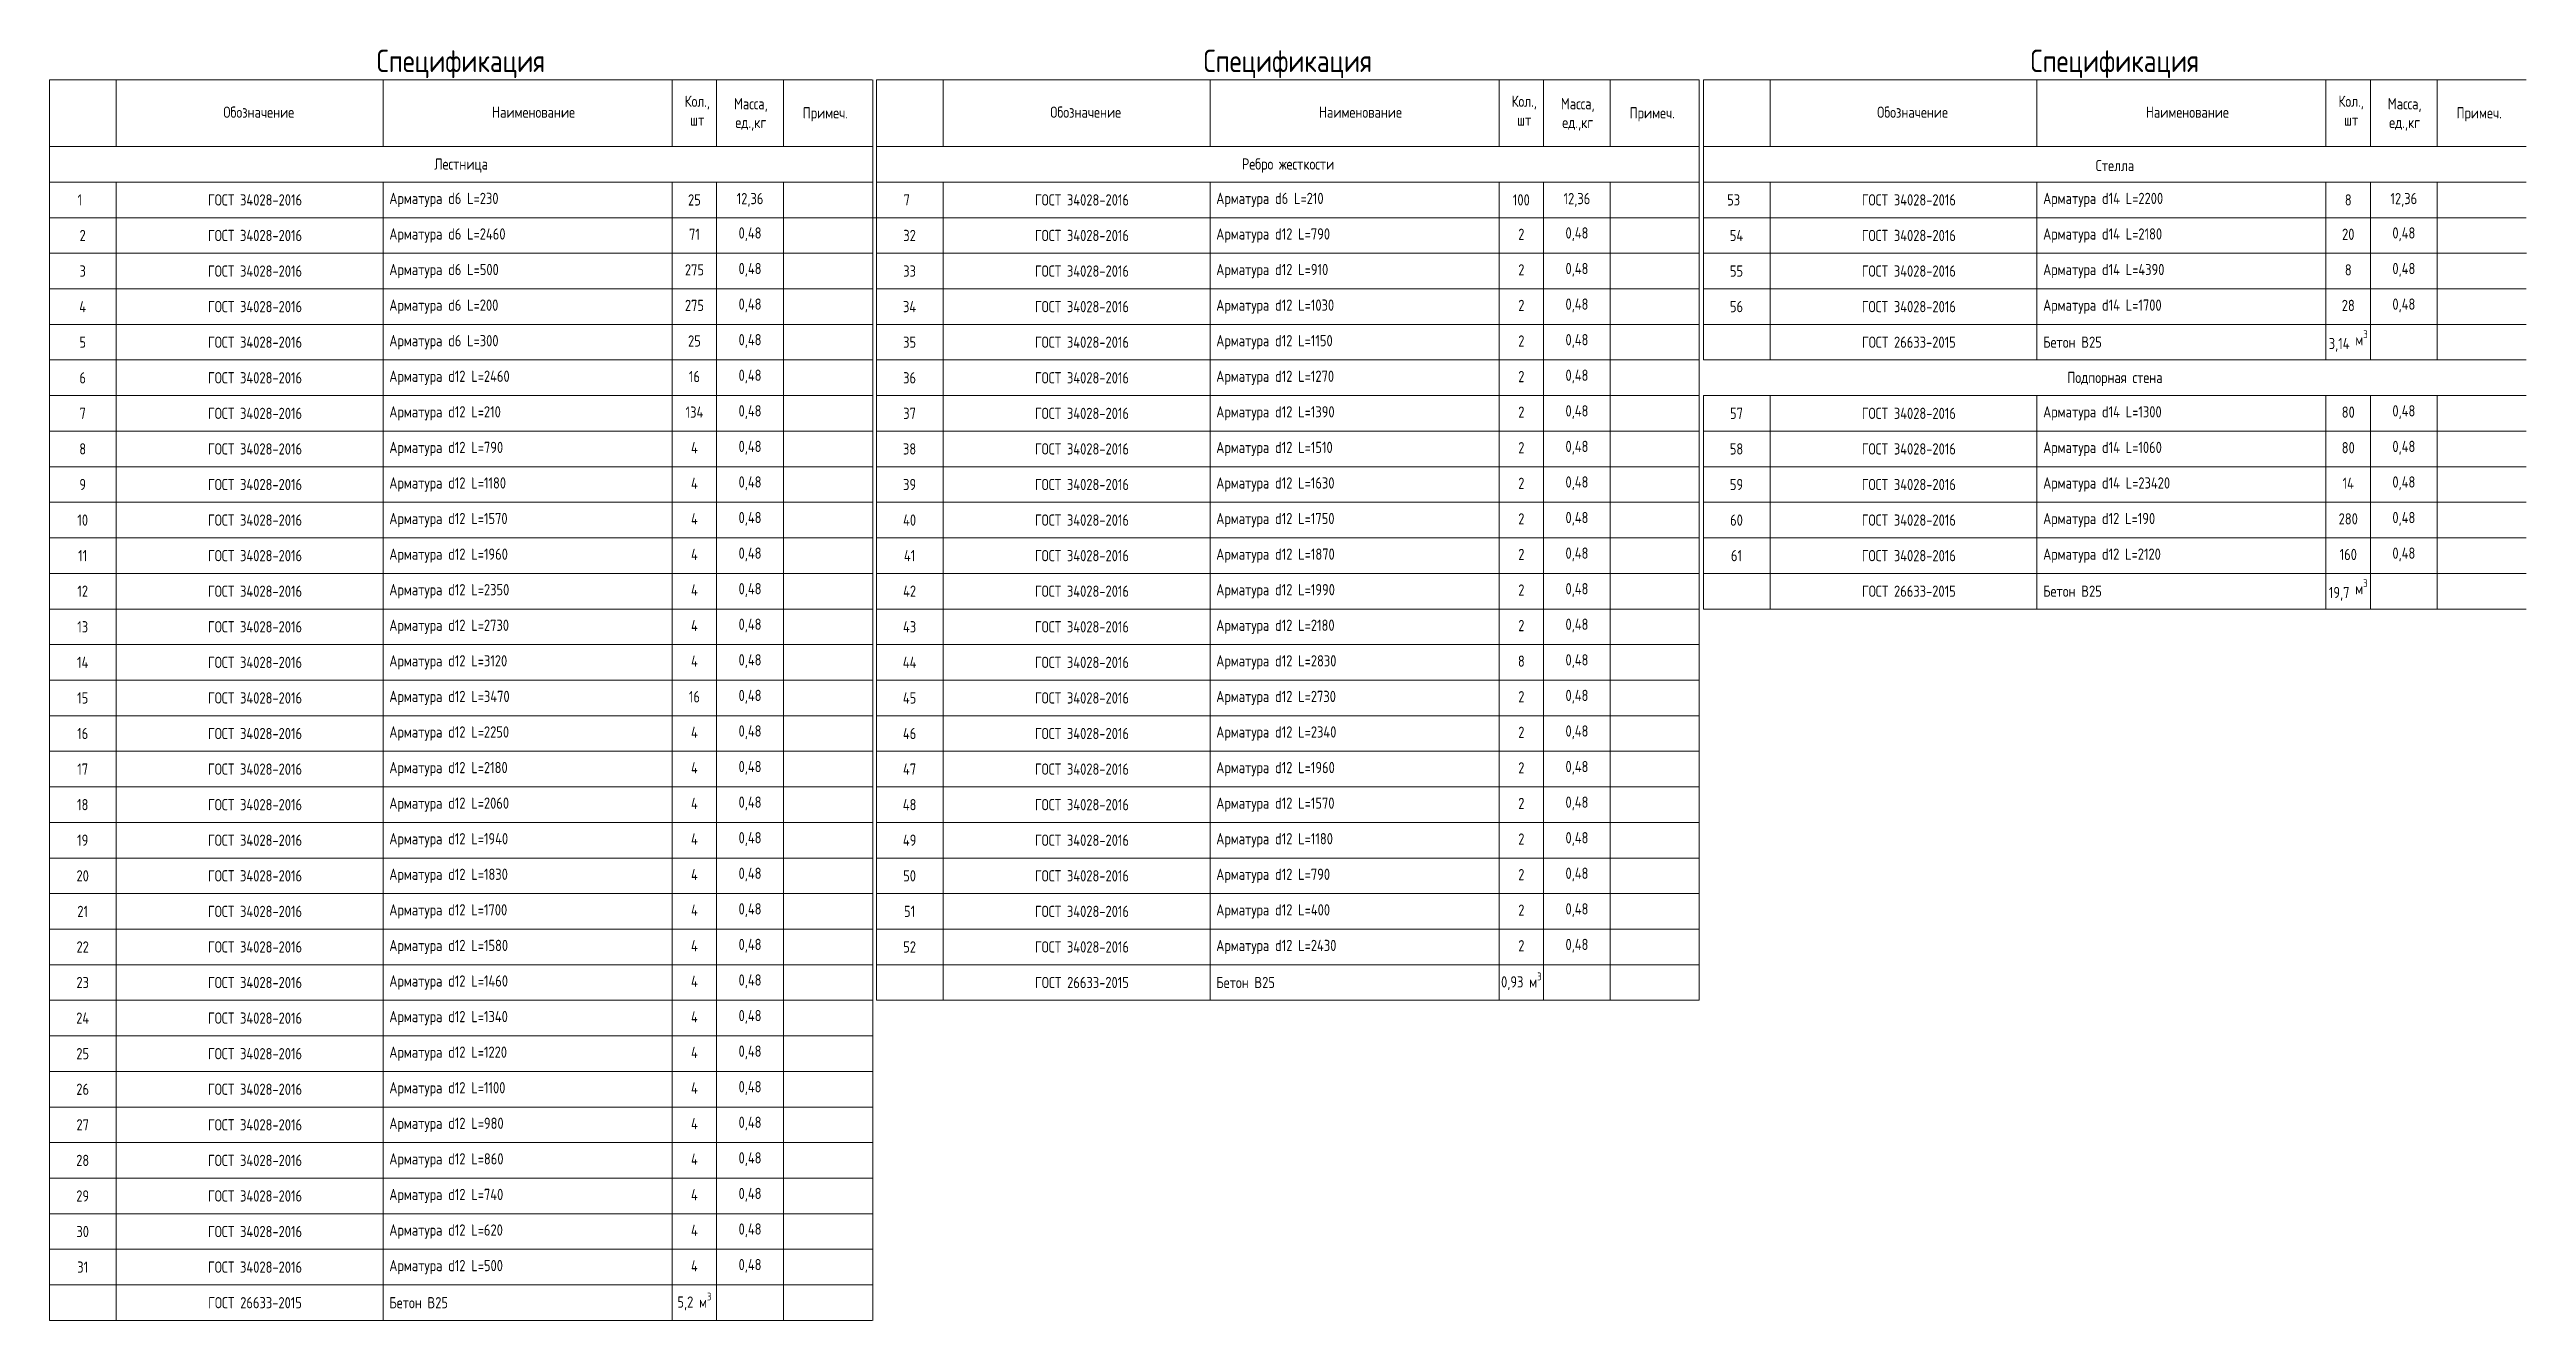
# Model space of a CAD drawing. Header units: millimetres. Extents: x -1960873 to -640355, y 7839719 to 16131025.
# Drawn here: x -755213 to -700098, y 8086422 to 8114708 of the extents above; entities that cross this region are included whole.
import ezdxf

# ---------------------------------------------------------------- set-up
doc = ezdxf.new("R2010")
doc.units = ezdxf.units.MM
doc.layers.get('0').update_dxf_attribs({"lineweight": 15})
doc.styles.add('GOST-2.304_Type-B', font='')
doc.styles.get('GOST-2.304_Type-B').set_extended_font_data('ГОСТ тип А')

msp = doc.modelspace()

# ---------------------------------------------------------------- texts
at = {"transparency": 33554687, "style": 'GOST-2.304_Type-B'}
for s, insert, char_height, width, attachment_point in [('Спецификация ', (-746059, 8114388.4), 500, 18031.051, 5), ('Спецификация ', (-727659, 8114388.4), 500, 18031.051, 5), ('Спецификация', (-709259, 8114388.4), 500, 18031.051, 5), ('Кол.,\\Pшт', (-740799.3, 8113348.1), 250, 575.508, 5), ('Масса,\\Pед.,кг', (-739608.2, 8113264.7), 250, 575.508, 5), ('Кол.,\\Pшт', (-722399.3, 8113348.1), 250, 575.508, 5), ('Масса,\\Pед.,кг', (-721208.2, 8113264.7), 250, 575.508, 5), ('Кол.,\\Pшт', (-703999.3, 8113348.1), 250, 575.508, 5), ('Масса,\\Pед.,кг', (-702808.2, 8113264.7), 250, 575.508, 5), ('Обозначение', (-750557.9, 8113313.6), 250, 4572.089, 5), ('Наименование', (-744443.9, 8113313.6), 250, 4572.089, 5), ('Обозначение', (-732157.9, 8113313.6), 250, 4572.089, 5), ('Наименование', (-726043.9, 8113313.6), 250, 4572.089, 5), ('Обозначение', (-713757.9, 8113313.6), 250, 4572.089, 5), ('Наименование', (-707643.9, 8113313.6), 250, 4572.089, 5), ('Лестница', (-746053.9, 8112126.3), 250, 18318.534, 5), ('Ребро жесткости', (-727653.9, 8112126.3), 250, 18318.534, 5), ('Стелла', (-709253.9, 8112126.3), 250, 18318.534, 5), ('1', (-754539.1, 8111361.1), 250, 1207.348, 5), ('ГОСТ 34028-2016', (-750640.9, 8111361.1), 250, 5463.499, 5), ('Арматура d6 L=230', (-747652.5, 8111361.1), 250, 6155.496, 4), ('25', (-740863.6, 8111361.1), 250, 712.533, 5), ('12,36', (-739626.6, 8111361.1), 250, 1207.348, 5), ('7', (-736139.1, 8111361.1), 250, 1207.348, 5), ('ГОСТ 34028-2016', (-732240.9, 8111361.1), 250, 5463.499, 5), ('Арматура d6 L=210', (-729252.5, 8111361.1), 250, 6155.496, 4), ('100', (-722463.6, 8111361.1), 250, 712.533, 5), ('12,36', (-721226.6, 8111361.1), 250, 1207.348, 5), ('53', (-717739.1, 8111361.1), 250, 1207.348, 5), ('ГОСТ 34028-2016', (-713840.9, 8111361.1), 250, 5463.499, 5), ('Арматура d14 L=2200', (-710852.5, 8111361.1), 250, 6155.496, 4), ('8', (-704063.6, 8111361.1), 250, 712.533, 5), ('12,36', (-702826.6, 8111361.1), 250, 1207.348, 5), ('2', (-754475.6, 8110569.4), 250, 1207.348, 5), ('ГОСТ 34028-2016', (-750640.9, 8110569.4), 250, 5463.499, 5), ('Арматура d6 L=2460', (-747652.5, 8110569.4), 250, 6155.496, 4), ('71', (-740863.1, 8110596.4), 250, 1172.476, 5), ('0,48', (-739626.1, 8110596.4), 250, 1207.348, 5), ('32', (-736075.6, 8110569.4), 250, 1207.348, 5), ('ГОСТ 34028-2016', (-732240.9, 8110569.4), 250, 5463.499, 5), ('Арматура d12 L=790', (-729252.5, 8110569.4), 250, 6155.496, 4), ('2', (-722463.1, 8110596.4), 250, 1172.476, 5), ('0,48', (-721226.1, 8110596.4), 250, 1207.348, 5), ('54', (-717675.6, 8110569.4), 250, 1207.348, 5), ('ГОСТ 34028-2016', (-713840.9, 8110569.4), 250, 5463.499, 5), ('Арматура d14 L=2180', (-710852.5, 8110569.4), 250, 6155.496, 4), ('20', (-704063.1, 8110596.4), 250, 1172.476, 5), ('0,48', (-702826.1, 8110596.4), 250, 1207.348, 5), ('3', (-754475.6, 8109777.7), 250, 1207.348, 5), ('ГОСТ 34028-2016', (-750640.9, 8109777.7), 250, 5463.499, 5), ('Арматура d6 L=500', (-747652.5, 8109777.7), 250, 6155.496, 4), ('275', (-740863.1, 8109804.7), 250, 1172.476, 5), ('0,48', (-739626.1, 8109804.7), 250, 1207.348, 5), ('33', (-736075.6, 8109777.7), 250, 1207.348, 5), ('ГОСТ 34028-2016', (-732240.9, 8109777.7), 250, 5463.499, 5), ('Арматура d12 L=910', (-729252.5, 8109777.7), 250, 6155.496, 4), ('2', (-722463.1, 8109804.7), 250, 1172.476, 5), ('0,48', (-721226.1, 8109804.7), 250, 1207.348, 5), ('55', (-717675.6, 8109777.7), 250, 1207.348, 5), ('ГОСТ 34028-2016', (-713840.9, 8109777.7), 250, 5463.499, 5), ('Арматура d14 L=4390', (-710852.5, 8109777.7), 250, 6155.496, 4), ('8', (-704063.1, 8109804.7), 250, 1172.476, 5), ('0,48', (-702826.1, 8109804.7), 250, 1207.348, 5), ('Арматура d6 L=200', (-747652.5, 8108986), 250, 6155.496, 4), ('275', (-740863.1, 8109013), 250, 1172.476, 5), ('0,48', (-739626.1, 8109013), 250, 1207.348, 5), ('Арматура d12 L=1030', (-729252.5, 8108986), 250, 6155.496, 4), ('2', (-722463.1, 8109013), 250, 1172.476, 5), ('0,48', (-721226.1, 8109013), 250, 1207.348, 5), ('Арматура d14 L=1700', (-710852.5, 8108986), 250, 6155.496, 4), ('28', (-704063.1, 8109013), 250, 1172.476, 5), ('0,48', (-702826.1, 8109013), 250, 1207.348, 5), ('4', (-754475.6, 8108986), 250, 1207.348, 5), ('ГОСТ 34028-2016', (-750640.9, 8108986), 250, 5463.499, 5), ('34', (-736075.6, 8108986), 250, 1207.348, 5), ('ГОСТ 34028-2016', (-732240.9, 8108986), 250, 5463.499, 5), ('56', (-717675.6, 8108986), 250, 1207.348, 5), ('ГОСТ 34028-2016', (-713840.9, 8108986), 250, 5463.499, 5), ('5', (-754475.6, 8108194.3), 250, 1207.348, 5), ('ГОСТ 34028-2016', (-750640.9, 8108194.3), 250, 5463.499, 5), ('Арматура d6 L=300', (-747652.5, 8108194.3), 250, 6155.496, 4), ('25', (-740863.1, 8108221.3), 250, 1172.476, 5), ('0,48', (-739626.1, 8108221.3), 250, 1207.348, 5), ('35', (-736075.6, 8108194.3), 250, 1207.348, 5), ('ГОСТ 34028-2016', (-732240.9, 8108194.3), 250, 5463.499, 5), ('Арматура d12 L=1150', (-729252.5, 8108194.3), 250, 6155.496, 4), ('2', (-722463.1, 8108221.3), 250, 1172.476, 5), ('0,48', (-721226.1, 8108221.3), 250, 1207.348, 5), ('ГОСТ 26633-2015', (-713840.9, 8108194.3), 250, 5463.499, 5), ('Бетон B25', (-710852.5, 8108194.3), 250, 6155.496, 4), ('3,14 {\\A1;м\\H0.7x;\\S3^ ;}', (-704063.1, 8108221.3), 250, 1172.476, 5), ('6', (-754475.6, 8107402.6), 250, 1207.348, 5), ('ГОСТ 34028-2016', (-750640.9, 8107402.6), 250, 5463.499, 5), ('Арматура d12 L=2460', (-747652.5, 8107402.6), 250, 6155.496, 4), ('16', (-740863.1, 8107429.6), 250, 1172.476, 5), ('0,48', (-739626.1, 8107429.6), 250, 1207.348, 5), ('36', (-736075.6, 8107402.6), 250, 1207.348, 5), ('ГОСТ 34028-2016', (-732240.9, 8107402.6), 250, 5463.499, 5), ('Арматура d12 L=1270', (-729252.5, 8107402.6), 250, 6155.496, 4), ('2', (-722463.1, 8107429.6), 250, 1172.476, 5), ('0,48', (-721226.1, 8107429.6), 250, 1207.348, 5), ('Подпорная стена', (-709253.9, 8107376.1), 250, 18318.534, 5), ('7', (-754475.6, 8106610.9), 250, 1207.348, 5), ('ГОСТ 34028-2016', (-750640.9, 8106610.9), 250, 5463.499, 5), ('Арматура d12 L=210', (-747652.5, 8106610.9), 250, 6155.496, 4), ('134', (-740863.1, 8106637.9), 250, 1172.476, 5), ('0,48', (-739626.1, 8106637.9), 250, 1207.348, 5), ('37', (-736075.6, 8106610.9), 250, 1207.348, 5), ('ГОСТ 34028-2016', (-732240.9, 8106610.9), 250, 5463.499, 5), ('Арматура d12 L=1390', (-729252.5, 8106610.9), 250, 6155.496, 4), ('2', (-722463.1, 8106637.9), 250, 1172.476, 5), ('0,48', (-721226.1, 8106637.9), 250, 1207.348, 5), ('57', (-717675.6, 8106610.9), 250, 1207.348, 5), ('ГОСТ 34028-2016', (-713840.9, 8106610.9), 250, 5463.499, 5), ('Арматура d14 L=1300', (-710852.5, 8106610.9), 250, 6155.496, 4), ('80', (-704063.1, 8106637.9), 250, 1172.476, 5), ('0,48', (-702826.1, 8106637.9), 250, 1207.348, 5), ('8', (-754475.6, 8105819.2), 250, 1207.348, 5), ('ГОСТ 34028-2016', (-750640.9, 8105819.2), 250, 5463.499, 5), ('Арматура d12 L=790', (-747652.5, 8105819.2), 250, 6155.496, 4), ('4', (-740863.1, 8105846.2), 250, 1172.476, 5), ('0,48', (-739626.1, 8105846.2), 250, 1207.348, 5), ('38', (-736075.6, 8105819.2), 250, 1207.348, 5), ('ГОСТ 34028-2016', (-732240.9, 8105819.2), 250, 5463.499, 5), ('Арматура d12 L=1510', (-729252.5, 8105819.2), 250, 6155.496, 4), ('2', (-722463.1, 8105846.2), 250, 1172.476, 5), ('0,48', (-721226.1, 8105846.2), 250, 1207.348, 5), ('58', (-717675.6, 8105819.2), 250, 1207.348, 5), ('ГОСТ 34028-2016', (-713840.9, 8105819.2), 250, 5463.499, 5), ('Арматура d14 L=1060', (-710852.5, 8105819.2), 250, 6155.496, 4), ('80', (-704063.1, 8105846.2), 250, 1172.476, 5), ('0,48', (-702826.1, 8105846.2), 250, 1207.348, 5), ('9', (-754475.6, 8105027.5), 250, 1207.348, 5), ('ГОСТ 34028-2016', (-750640.9, 8105027.5), 250, 5463.499, 5), ('Арматура d12 L=1180', (-747652.5, 8105027.5), 250, 6155.496, 4), ('4', (-740863.1, 8105054.5), 250, 1172.476, 5), ('0,48', (-739626.1, 8105054.5), 250, 1207.348, 5), ('39', (-736075.6, 8105027.5), 250, 1207.348, 5), ('ГОСТ 34028-2016', (-732240.9, 8105027.5), 250, 5463.499, 5), ('Арматура d12 L=1630', (-729252.5, 8105027.5), 250, 6155.496, 4), ('2', (-722463.1, 8105054.5), 250, 1172.476, 5), ('0,48', (-721226.1, 8105054.5), 250, 1207.348, 5), ('59', (-717675.6, 8105027.5), 250, 1207.348, 5), ('ГОСТ 34028-2016', (-713840.9, 8105027.5), 250, 5463.499, 5), ('Арматура d14 L=23420', (-710852.5, 8105027.5), 250, 6155.496, 4), ('14', (-704063.1, 8105054.5), 250, 1172.476, 5), ('0,48', (-702826.1, 8105054.5), 250, 1207.348, 5), ('10', (-754475.6, 8104235.8), 250, 1207.348, 5), ('ГОСТ 34028-2016', (-750640.9, 8104235.8), 250, 5463.499, 5), ('Арматура d12 L=1570', (-747652.5, 8104235.8), 250, 6155.496, 4), ('4', (-740863.1, 8104262.8), 250, 1172.476, 5), ('0,48', (-739626.1, 8104262.8), 250, 1207.348, 5), ('40', (-736075.6, 8104235.8), 250, 1207.348, 5), ('ГОСТ 34028-2016', (-732240.9, 8104235.8), 250, 5463.499, 5), ('Арматура d12 L=1750', (-729252.5, 8104235.8), 250, 6155.496, 4), ('2', (-722463.1, 8104262.8), 250, 1172.476, 5), ('0,48', (-721226.1, 8104262.8), 250, 1207.348, 5), ('60', (-717675.6, 8104235.8), 250, 1207.348, 5), ('ГОСТ 34028-2016', (-713840.9, 8104235.8), 250, 5463.499, 5), ('\\pxt24;Арматура d12 L=190', (-710852.5, 8104235.8), 250, 6155.496, 4), ('280', (-704063.1, 8104262.8), 250, 1172.476, 5), ('0,48', (-702826.1, 8104262.8), 250, 1207.348, 5), ('0,48', (-739626.1, 8103471.1), 250, 1207.348, 5), ('0,48', (-721226.1, 8103471.1), 250, 1207.348, 5), ('0,48', (-702826.1, 8103471.1), 250, 1207.348, 5), ('11', (-754475.6, 8103444.1), 250, 1207.348, 5), ('ГОСТ 34028-2016', (-750640.9, 8103444.1), 250, 5463.499, 5), ('Арматура d12 L=1960', (-747652.5, 8103444.1), 250, 6155.496, 4), ('4', (-740863.1, 8103471.1), 250, 1172.476, 5), ('41', (-736075.6, 8103444.1), 250, 1207.348, 5), ('ГОСТ 34028-2016', (-732240.9, 8103444.1), 250, 5463.499, 5), ('Арматура d12 L=1870', (-729252.5, 8103444.1), 250, 6155.496, 4), ('2', (-722463.1, 8103471.1), 250, 1172.476, 5), ('61', (-717675.6, 8103444.1), 250, 1207.348, 5), ('ГОСТ 34028-2016', (-713840.9, 8103444.1), 250, 5463.499, 5), ('Арматура d12 L=2120', (-710852.5, 8103444.1), 250, 6155.496, 4), ('160', (-704063.1, 8103471.1), 250, 1172.476, 5), ('12', (-754475.6, 8102652.4), 250, 1207.348, 5), ('ГОСТ 34028-2016', (-750640.9, 8102652.4), 250, 5463.499, 5), ('Арматура d12 L=2350', (-747652.5, 8102652.4), 250, 6155.496, 4), ('4', (-740863.1, 8102679.4), 250, 1172.476, 5), ('0,48', (-739626.1, 8102679.4), 250, 1207.348, 5), ('42', (-736075.6, 8102652.4), 250, 1207.348, 5), ('ГОСТ 34028-2016', (-732240.9, 8102652.4), 250, 5463.499, 5), ('Арматура d12 L=1990', (-729252.5, 8102652.4), 250, 6155.496, 4), ('2', (-722463.1, 8102679.4), 250, 1172.476, 5), ('0,48', (-721226.1, 8102679.4), 250, 1207.348, 5), ('ГОСТ 26633-2015', (-713840.9, 8102652.4), 250, 5463.499, 5), ('Бетон B25', (-710852.5, 8102652.4), 250, 6155.496, 4), ('19,7 {\\A1;м\\H0.7x;\\S3^ ;}', (-704063.1, 8102679.3), 250, 1172.476, 5), ('13', (-754475.6, 8101860.7), 250, 1207.348, 5), ('ГОСТ 34028-2016', (-750640.9, 8101860.7), 250, 5463.499, 5), ('Арматура d12 L=2730', (-747652.5, 8101860.7), 250, 6155.496, 4), ('4', (-740863.1, 8101887.6), 250, 1172.476, 5), ('0,48', (-739626.1, 8101887.6), 250, 1207.348, 5), ('43', (-736075.6, 8101860.7), 250, 1207.348, 5), ('ГОСТ 34028-2016', (-732240.9, 8101860.7), 250, 5463.499, 5), ('Арматура d12 L=2180', (-729252.5, 8101860.7), 250, 6155.496, 4), ('2', (-722463.1, 8101887.6), 250, 1172.476, 5), ('0,48', (-721226.1, 8101887.6), 250, 1207.348, 5), ('14', (-754475.6, 8101069), 250, 1207.348, 5), ('ГОСТ 34028-2016', (-750640.9, 8101069), 250, 5463.499, 5), ('Арматура d12 L=3120', (-747652.5, 8101069), 250, 6155.496, 4), ('4', (-740863.1, 8101095.9), 250, 1172.476, 5), ('0,48', (-739626.1, 8101095.9), 250, 1207.348, 5), ('44', (-736075.6, 8101069), 250, 1207.348, 5), ('ГОСТ 34028-2016', (-732240.9, 8101069), 250, 5463.499, 5), ('Арматура d12 L=2830', (-729252.5, 8101069), 250, 6155.496, 4), ('8', (-722463.1, 8101095.9), 250, 1172.476, 5), ('0,48', (-721226.1, 8101095.9), 250, 1207.348, 5), ('15', (-754475.6, 8100277.2), 250, 1207.348, 5), ('ГОСТ 34028-2016', (-750640.9, 8100277.3), 250, 5463.499, 5), ('Арматура d12 L=3470', (-747652.5, 8100277.2), 250, 6155.496, 4), ('16', (-740863.1, 8100304.2), 250, 1172.476, 5), ('0,48', (-739626.1, 8100304.2), 250, 1207.348, 5), ('45', (-736075.6, 8100277.2), 250, 1207.348, 5), ('ГОСТ 34028-2016', (-732240.9, 8100277.3), 250, 5463.499, 5), ('Арматура d12 L=2730', (-729252.5, 8100277.2), 250, 6155.496, 4), ('2', (-722463.1, 8100304.2), 250, 1172.476, 5), ('0,48', (-721226.1, 8100304.2), 250, 1207.348, 5), ('16', (-754475.6, 8099485.5), 250, 1207.348, 5), ('ГОСТ 34028-2016', (-750640.9, 8099485.5), 250, 5463.499, 5), ('Арматура d12 L=2250', (-747652.5, 8099485.5), 250, 6155.496, 4), ('4', (-740863.1, 8099512.5), 250, 1172.476, 5), ('0,48', (-739626.1, 8099512.5), 250, 1207.348, 5), ('46', (-736075.6, 8099485.5), 250, 1207.348, 5), ('ГОСТ 34028-2016', (-732240.9, 8099485.5), 250, 5463.499, 5), ('Арматура d12 L=2340', (-729252.5, 8099485.5), 250, 6155.496, 4), ('2', (-722463.1, 8099512.5), 250, 1172.476, 5), ('0,48', (-721226.1, 8099512.5), 250, 1207.348, 5), ('17', (-754475.6, 8098693.8), 250, 1207.348, 5), ('ГОСТ 34028-2016', (-750640.9, 8098693.8), 250, 5463.499, 5), ('Арматура d12 L=2180', (-747652.5, 8098693.8), 250, 6155.496, 4), ('4', (-740863.1, 8098720.8), 250, 1172.476, 5), ('0,48', (-739626.1, 8098720.8), 250, 1207.348, 5), ('47', (-736075.6, 8098693.8), 250, 1207.348, 5), ('ГОСТ 34028-2016', (-732240.9, 8098693.8), 250, 5463.499, 5), ('Арматура d12 L=1960', (-729252.5, 8098693.8), 250, 6155.496, 4), ('2', (-722463.1, 8098720.8), 250, 1172.476, 5), ('0,48', (-721226.1, 8098720.8), 250, 1207.348, 5), ('18', (-754475.6, 8097902.1), 250, 1207.348, 5), ('ГОСТ 34028-2016', (-750640.9, 8097902.1), 250, 5463.499, 5), ('Арматура d12 L=2060', (-747652.5, 8097902.1), 250, 6155.496, 4), ('4', (-740863.1, 8097929.1), 250, 1172.476, 5), ('0,48', (-739626.1, 8097929.1), 250, 1207.348, 5), ('48', (-736075.6, 8097902.1), 250, 1207.348, 5), ('ГОСТ 34028-2016', (-732240.9, 8097902.1), 250, 5463.499, 5), ('Арматура d12 L=1570', (-729252.5, 8097902.1), 250, 6155.496, 4), ('2', (-722463.1, 8097929.1), 250, 1172.476, 5), ('0,48', (-721226.1, 8097929.1), 250, 1207.348, 5), ('19', (-754475.6, 8097110.4), 250, 1207.348, 5), ('ГОСТ 34028-2016', (-750640.9, 8097110.4), 250, 5463.499, 5), ('Арматура d12 L=1940', (-747652.5, 8097110.4), 250, 6155.496, 4), ('4', (-740863.1, 8097137.4), 250, 1172.476, 5), ('0,48', (-739626.1, 8097137.4), 250, 1207.348, 5), ('49', (-736075.6, 8097110.4), 250, 1207.348, 5), ('ГОСТ 34028-2016', (-732240.9, 8097110.4), 250, 5463.499, 5), ('Арматура d12 L=1180', (-729252.5, 8097110.4), 250, 6155.496, 4), ('2', (-722463.1, 8097137.4), 250, 1172.476, 5), ('0,48', (-721226.1, 8097137.4), 250, 1207.348, 5), ('Арматура d12 L=1830', (-747652.5, 8096318.7), 250, 6155.496, 4), ('4', (-740863.1, 8096345.7), 250, 1172.476, 5), ('0,48', (-739626.1, 8096345.7), 250, 1207.348, 5), ('Арматура d12 L=790', (-729252.5, 8096318.7), 250, 6155.496, 4), ('2', (-722463.1, 8096345.7), 250, 1172.476, 5), ('0,48', (-721226.1, 8096345.7), 250, 1207.348, 5), ('20', (-754475.6, 8096318.7), 250, 1207.348, 5), ('ГОСТ 34028-2016', (-750640.9, 8096318.7), 250, 5463.499, 5), ('50', (-736075.6, 8096318.7), 250, 1207.348, 5), ('ГОСТ 34028-2016', (-732240.9, 8096318.7), 250, 5463.499, 5), ('21', (-754475.6, 8095527), 250, 1207.348, 5), ('ГОСТ 34028-2016', (-750640.9, 8095527), 250, 5463.499, 5), ('Арматура d12 L=1700', (-747652.5, 8095527), 250, 6155.496, 4), ('4', (-740863.1, 8095554), 250, 1172.476, 5), ('0,48', (-739626.1, 8095554), 250, 1207.348, 5), ('51', (-736075.6, 8095527), 250, 1207.348, 5), ('ГОСТ 34028-2016', (-732240.9, 8095527), 250, 5463.499, 5), ('Арматура d12 L=400', (-729252.5, 8095527), 250, 6155.496, 4), ('2', (-722463.1, 8095554), 250, 1172.476, 5), ('0,48', (-721226.1, 8095554), 250, 1207.348, 5), ('22', (-754475.6, 8094735.3), 250, 1207.348, 5), ('ГОСТ 34028-2016', (-750640.9, 8094735.3), 250, 5463.499, 5), ('Арматура d12 L=1580', (-747652.5, 8094735.3), 250, 6155.496, 4), ('4', (-740863.1, 8094762.3), 250, 1172.476, 5), ('0,48', (-739626.1, 8094762.3), 250, 1207.348, 5), ('52', (-736075.6, 8094735.3), 250, 1207.348, 5), ('ГОСТ 34028-2016', (-732240.9, 8094735.3), 250, 5463.499, 5), ('Арматура d12 L=2430', (-729252.5, 8094735.3), 250, 6155.496, 4), ('2', (-722463.1, 8094762.3), 250, 1172.476, 5), ('0,48', (-721226.1, 8094762.3), 250, 1207.348, 5), ('23', (-754475.6, 8093943.6), 250, 1207.348, 5), ('ГОСТ 34028-2016', (-750640.9, 8093943.6), 250, 5463.499, 5), ('Арматура d12 L=1460', (-747652.5, 8093943.6), 250, 6155.496, 4), ('4', (-740863.1, 8093970.6), 250, 1172.476, 5), ('0,48', (-739626.1, 8093970.6), 250, 1207.348, 5), ('ГОСТ 26633-2015', (-732240.4, 8093943.6), 250, 5463.499, 5), ('Бетон B25', (-729252, 8093943.6), 250, 6155.496, 4), ('\\A1;0,93 м{\\H0.7x;\\S3^ ;}', (-722463.1, 8093970.6), 250, 1172.476, 5), ('24', (-754475.6, 8093151.9), 250, 1207.348, 5), ('ГОСТ 34028-2016', (-750640.9, 8093151.9), 250, 5463.499, 5), ('Арматура d12 L=1340', (-747652.5, 8093151.9), 250, 6155.496, 4), ('4', (-740863.1, 8093178.9), 250, 1172.476, 5), ('0,48', (-739626.1, 8093178.9), 250, 1207.348, 5), ('25', (-754475.6, 8092360.2), 250, 1207.348, 5), ('ГОСТ 34028-2016', (-750640.9, 8092360.2), 250, 5463.499, 5), ('Арматура d12 L=1220', (-747652.5, 8092360.2), 250, 6155.496, 4), ('4', (-740863.1, 8092387.2), 250, 1172.476, 5), ('0,48', (-739626.1, 8092387.2), 250, 1207.348, 5), ('26', (-754475.6, 8091568.5), 250, 1207.348, 5), ('ГОСТ 34028-2016', (-750640.9, 8091568.5), 250, 5463.499, 5), ('Арматура d12 L=1100', (-747652.5, 8091568.5), 250, 6155.496, 4), ('4', (-740863.1, 8091595.5), 250, 1172.476, 5), ('0,48', (-739626.1, 8091595.5), 250, 1207.348, 5), ('0,48', (-739626.1, 8090803.8), 250, 1207.348, 5), ('27', (-754475.6, 8090776.8), 250, 1207.348, 5), ('ГОСТ 34028-2016', (-750640.9, 8090776.8), 250, 5463.499, 5), ('Арматура d12 L=980', (-747652.5, 8090776.8), 250, 6155.496, 4), ('4', (-740863.1, 8090803.8), 250, 1172.476, 5), ('28', (-754475.6, 8089985.1), 250, 1207.348, 5), ('ГОСТ 34028-2016', (-750640.9, 8089985.1), 250, 5463.499, 5), ('Арматура d12 L=860', (-747652.5, 8089985.1), 250, 6155.496, 4), ('4', (-740863.1, 8090012.1), 250, 1172.476, 5), ('0,48', (-739626.1, 8090012.1), 250, 1207.348, 5), ('29', (-754475.6, 8089193.4), 250, 1207.348, 5), ('ГОСТ 34028-2016', (-750640.9, 8089193.4), 250, 5463.499, 5), ('Арматура d12 L=740', (-747652.5, 8089193.4), 250, 6155.496, 4), ('4', (-740863.1, 8089220.4), 250, 1172.476, 5), ('0,48', (-739626.1, 8089220.4), 250, 1207.348, 5), ('30', (-754475.6, 8088401.7), 250, 1207.348, 5), ('ГОСТ 34028-2016', (-750640.9, 8088401.7), 250, 5463.499, 5), ('Арматура d12 L=620', (-747652.5, 8088401.7), 250, 6155.496, 4), ('4', (-740863.1, 8088428.7), 250, 1172.476, 5), ('0,48', (-739626.1, 8088428.7), 250, 1207.348, 5), ('31', (-754475.6, 8087610), 250, 1207.348, 5), ('ГОСТ 34028-2016', (-750640.9, 8087610), 250, 5463.499, 5), ('Арматура d12 L=500', (-747652.5, 8087610), 250, 6155.496, 4), ('4', (-740863.1, 8087637), 250, 1172.476, 5), ('0,48', (-739626.1, 8087637), 250, 1207.348, 5), ('ГОСТ 26633-2015', (-750640.9, 8086818.3), 250, 5463.499, 5), ('Бетон B25', (-747652.5, 8086818.3), 250, 6155.496, 4), ('\\A1;5,2 м{\\H0.7x;\\S3^ ;}', (-740863.1, 8086845.3), 250, 1172.476, 5)]:
    msp.add_mtext(s, dxfattribs=dict(at, insert=insert, char_height=char_height, width=width, attachment_point=attachment_point))
at = {"transparency": 33554687, "char_height": 250, "attachment_point": 5, "style": 'GOST-2.304_Type-B'}
for insert in [(-737950.2, 8113264.7), (-719550.2, 8113264.7), (-701150.2, 8113264.7)]:
    msp.add_mtext('Примеч.', dxfattribs=dict(at, insert=insert))

# ---------------------------------------------------------------- linework, layer by layer
at = {"transparency": 33554687}
for p, q in [((-755213.1, 8114033.1), (-736905, 8114033.1)), ((-755212.8, 8114033.1), (-755212.8, 8086422.5)), ((-753728.9, 8114033.1), (-753728.9, 8112548.6)), ((-747791.1, 8114033.1), (-747791.1, 8112548.6)), ((-741358.5, 8114033.1), (-741358.5, 8112548.6)), ((-740368.9, 8114033.1), (-740368.9, 8112548.6)), ((-738884.4, 8114033.1), (-738884.4, 8112548.6)), ((-736894.6, 8114033.1), (-736894.6, 8086422.5)), ((-736813.1, 8114033.1), (-718505, 8114033.1)), ((-736812.8, 8114033.1), (-736812.8, 8093547.8)), ((-735328.9, 8114033.1), (-735328.9, 8112548.6)), ((-729391.1, 8114033.1), (-729391.1, 8112548.6)), ((-722958.5, 8114033.1), (-722958.5, 8112548.6)), ((-721968.9, 8114033.1), (-721968.9, 8112548.6)), ((-720484.4, 8114033.1), (-720484.4, 8112548.6)), ((-718505.1, 8093547.8), (-718505, 8114033.1)), ((-718413.1, 8114033.1), (-700105, 8114033.1)), ((-718412.8, 8114033.1), (-718413, 8107798.4)), ((-716928.9, 8114033.1), (-716928.9, 8112548.6)), ((-710991.1, 8114033.1), (-710991.1, 8112548.6)), ((-704558.5, 8114033.1), (-704558.5, 8112548.6)), ((-703568.9, 8114033.1), (-703568.9, 8112548.6)), ((-702084.4, 8114033.1), (-702084.4, 8112548.6)), ((-755213.1, 8112548.6), (-736905, 8112548.6)), ((-755213.1, 8112548.6), (-736904.9, 8112548.6)), ((-736813.1, 8112548.6), (-718505, 8112548.6)), ((-736813.1, 8112548.6), (-718504.9, 8112548.6)), ((-718413.1, 8112548.6), (-700105, 8112548.6)), ((-718413.1, 8112548.6), (-700104.9, 8112548.6)), ((-755213.3, 8111756.9), (-736905.1, 8111756.9)), ((-753728.9, 8111756.9), (-753728.9, 8086422.5)), ((-747791.1, 8111756.9), (-747791.1, 8086422.5)), ((-741358.5, 8111756.9), (-741358.5, 8086422.5)), ((-740368.9, 8111756.9), (-740368.9, 8086422.5)), ((-738884.4, 8111756.9), (-738884.4, 8086422.5)), ((-736813.3, 8111756.9), (-718505.1, 8111756.9)), ((-735328.9, 8111756.9), (-735328.9, 8093547.8)), ((-729391.1, 8111756.9), (-729391.1, 8093547.8)), ((-722958.5, 8111756.9), (-722958.5, 8093547.8)), ((-721968.9, 8111756.9), (-721968.9, 8093547.8)), ((-720484.4, 8111756.9), (-720484.4, 8093547.8)), ((-718413.3, 8111756.9), (-700105.1, 8111756.9)), ((-716928.9, 8111756.9), (-716928.9, 8107798.4)), ((-710991.1, 8111756.9), (-710991.1, 8107798.4)), ((-704558.5, 8111756.9), (-704558.5, 8107798.4)), ((-703568.9, 8111756.9), (-703568.9, 8107798.4)), ((-702084.4, 8111756.9), (-702084.4, 8107798.4)), ((-755213.3, 8110965.2), (-736905.1, 8110965.2)), ((-736898.3, 8110965.2), (-718582.8, 8110965.3)), ((-736813.3, 8110965.2), (-718505.1, 8110965.2)), ((-718413.3, 8110965.2), (-700105.1, 8110965.2)), ((-755213.3, 8110173.5), (-736897.8, 8110173.5)), ((-736813.3, 8110173.5), (-718497.8, 8110173.5)), ((-718413.3, 8110173.5), (-700097.8, 8110173.5)), ((-755213, 8109381.8), (-736904.9, 8109381.8)), ((-736813, 8109381.8), (-718504.9, 8109381.8)), ((-718413, 8109381.8), (-700104.9, 8109381.8)), ((-755213, 8108590.1), (-736904.9, 8108590.1)), ((-736813, 8108590.1), (-718504.9, 8108590.1)), ((-718413, 8108590.1), (-700104.9, 8108590.1)), ((-755213, 8107798.4), (-736904.9, 8107798.4)), ((-736813, 8107798.4), (-718504.9, 8107798.4)), ((-718413, 8107798.4), (-700104.9, 8107798.4)), ((-755212.8, 8107006.7), (-736904.6, 8107006.7)), ((-736812.8, 8107006.7), (-718504.6, 8107006.7)), ((-718413, 8107006.7), (-700104.9, 8107006.7)), ((-718412.8, 8107006.7), (-718412.8, 8102256.5)), ((-716928.9, 8107006.7), (-716928.9, 8102256.5)), ((-710991.1, 8107006.7), (-710991.1, 8102256.5)), ((-704558.5, 8107006.7), (-704558.5, 8102256.5)), ((-703568.9, 8107006.7), (-703568.9, 8102256.5)), ((-702084.4, 8107006.7), (-702084.4, 8102256.5)), ((-755212.8, 8106215), (-736904.6, 8106215)), ((-736812.8, 8106215), (-718504.6, 8106215)), ((-718412.8, 8106215), (-700104.6, 8106215)), ((-755212.8, 8105423.3), (-736904.6, 8105423.3)), ((-736812.8, 8105423.3), (-718504.6, 8105423.3)), ((-718412.8, 8105423.3), (-700104.6, 8105423.3)), ((-755212.8, 8104631.6), (-736904.6, 8104631.6)), ((-736812.8, 8104631.6), (-718504.6, 8104631.6)), ((-718412.8, 8104631.6), (-700104.6, 8104631.6)), ((-755212.8, 8103839.9), (-736904.6, 8103839.9)), ((-736812.8, 8103839.9), (-718504.6, 8103839.9)), ((-718412.8, 8103839.9), (-700104.6, 8103839.9)), ((-755212.8, 8103048.2), (-736904.6, 8103048.2)), ((-736812.8, 8103048.2), (-718504.6, 8103048.2)), ((-718412.8, 8103048.2), (-700104.6, 8103048.2)), ((-755212.8, 8102256.5), (-736904.6, 8102256.5)), ((-736812.8, 8102256.5), (-718504.6, 8102256.5)), ((-718412.8, 8102256.5), (-700104.6, 8102256.5)), ((-755212.8, 8101464.8), (-736904.6, 8101464.8)), ((-736812.8, 8101464.8), (-718504.6, 8101464.8)), ((-755213.3, 8100673.1), (-736905.1, 8100673.1)), ((-736813.3, 8100673.1), (-718505.1, 8100673.1)), ((-755213.3, 8099881.4), (-736905.1, 8099881.4)), ((-736813.3, 8099881.4), (-718505.1, 8099881.4)), ((-755213.3, 8099089.7), (-736905.1, 8099089.7)), ((-736813.3, 8099089.7), (-718505.1, 8099089.7)), ((-755213.3, 8098298), (-736905.1, 8098298)), ((-736813.3, 8098298), (-718505.1, 8098298)), ((-755213.3, 8097506.3), (-736905.1, 8097506.3)), ((-736813.3, 8097506.3), (-718505.1, 8097506.3)), ((-755213.3, 8096714.6), (-736905.1, 8096714.6)), ((-736813.3, 8096714.6), (-718505.1, 8096714.6)), ((-755213.3, 8095922.9), (-736905.1, 8095922.9)), ((-736813.3, 8095922.9), (-718505.1, 8095922.9)), ((-755213.3, 8095131.2), (-736905.1, 8095131.2)), ((-736813.3, 8095131.2), (-718505.1, 8095131.2)), ((-755213.3, 8094339.5), (-736905.1, 8094339.5)), ((-736813.3, 8094339.5), (-718505.1, 8094339.5)), ((-755213.3, 8093547.8), (-736905.1, 8093547.8)), ((-736812.8, 8093547.8), (-718504.6, 8093547.8)), ((-755213.3, 8092756.1), (-736905.1, 8092756.1)), ((-755213.3, 8091964.4), (-736905.1, 8091964.4)), ((-755213.3, 8091172.7), (-736905.1, 8091172.7)), ((-755213.3, 8090381), (-736905.1, 8090381)), ((-755213.3, 8089589.3), (-736905.1, 8089589.3)), ((-755213.3, 8088797.6), (-736905.1, 8088797.6)), ((-755213.3, 8088005.9), (-736905.1, 8088005.9)), ((-755213.3, 8087214.2), (-736905.1, 8087214.2)), ((-755213.3, 8086422.5), (-736905.1, 8086422.5))]:
    msp.add_line(p, q, dxfattribs=at)

msp.set_redraw_order([(e.dxf.handle, doc.entitydb.next_handle()) for e in msp.query("TEXT MTEXT ATTDEF DIMENSION ARC_DIMENSION")])  # texts and dimensions are drawn at this point

doc.saveas('drawing.dxf')
